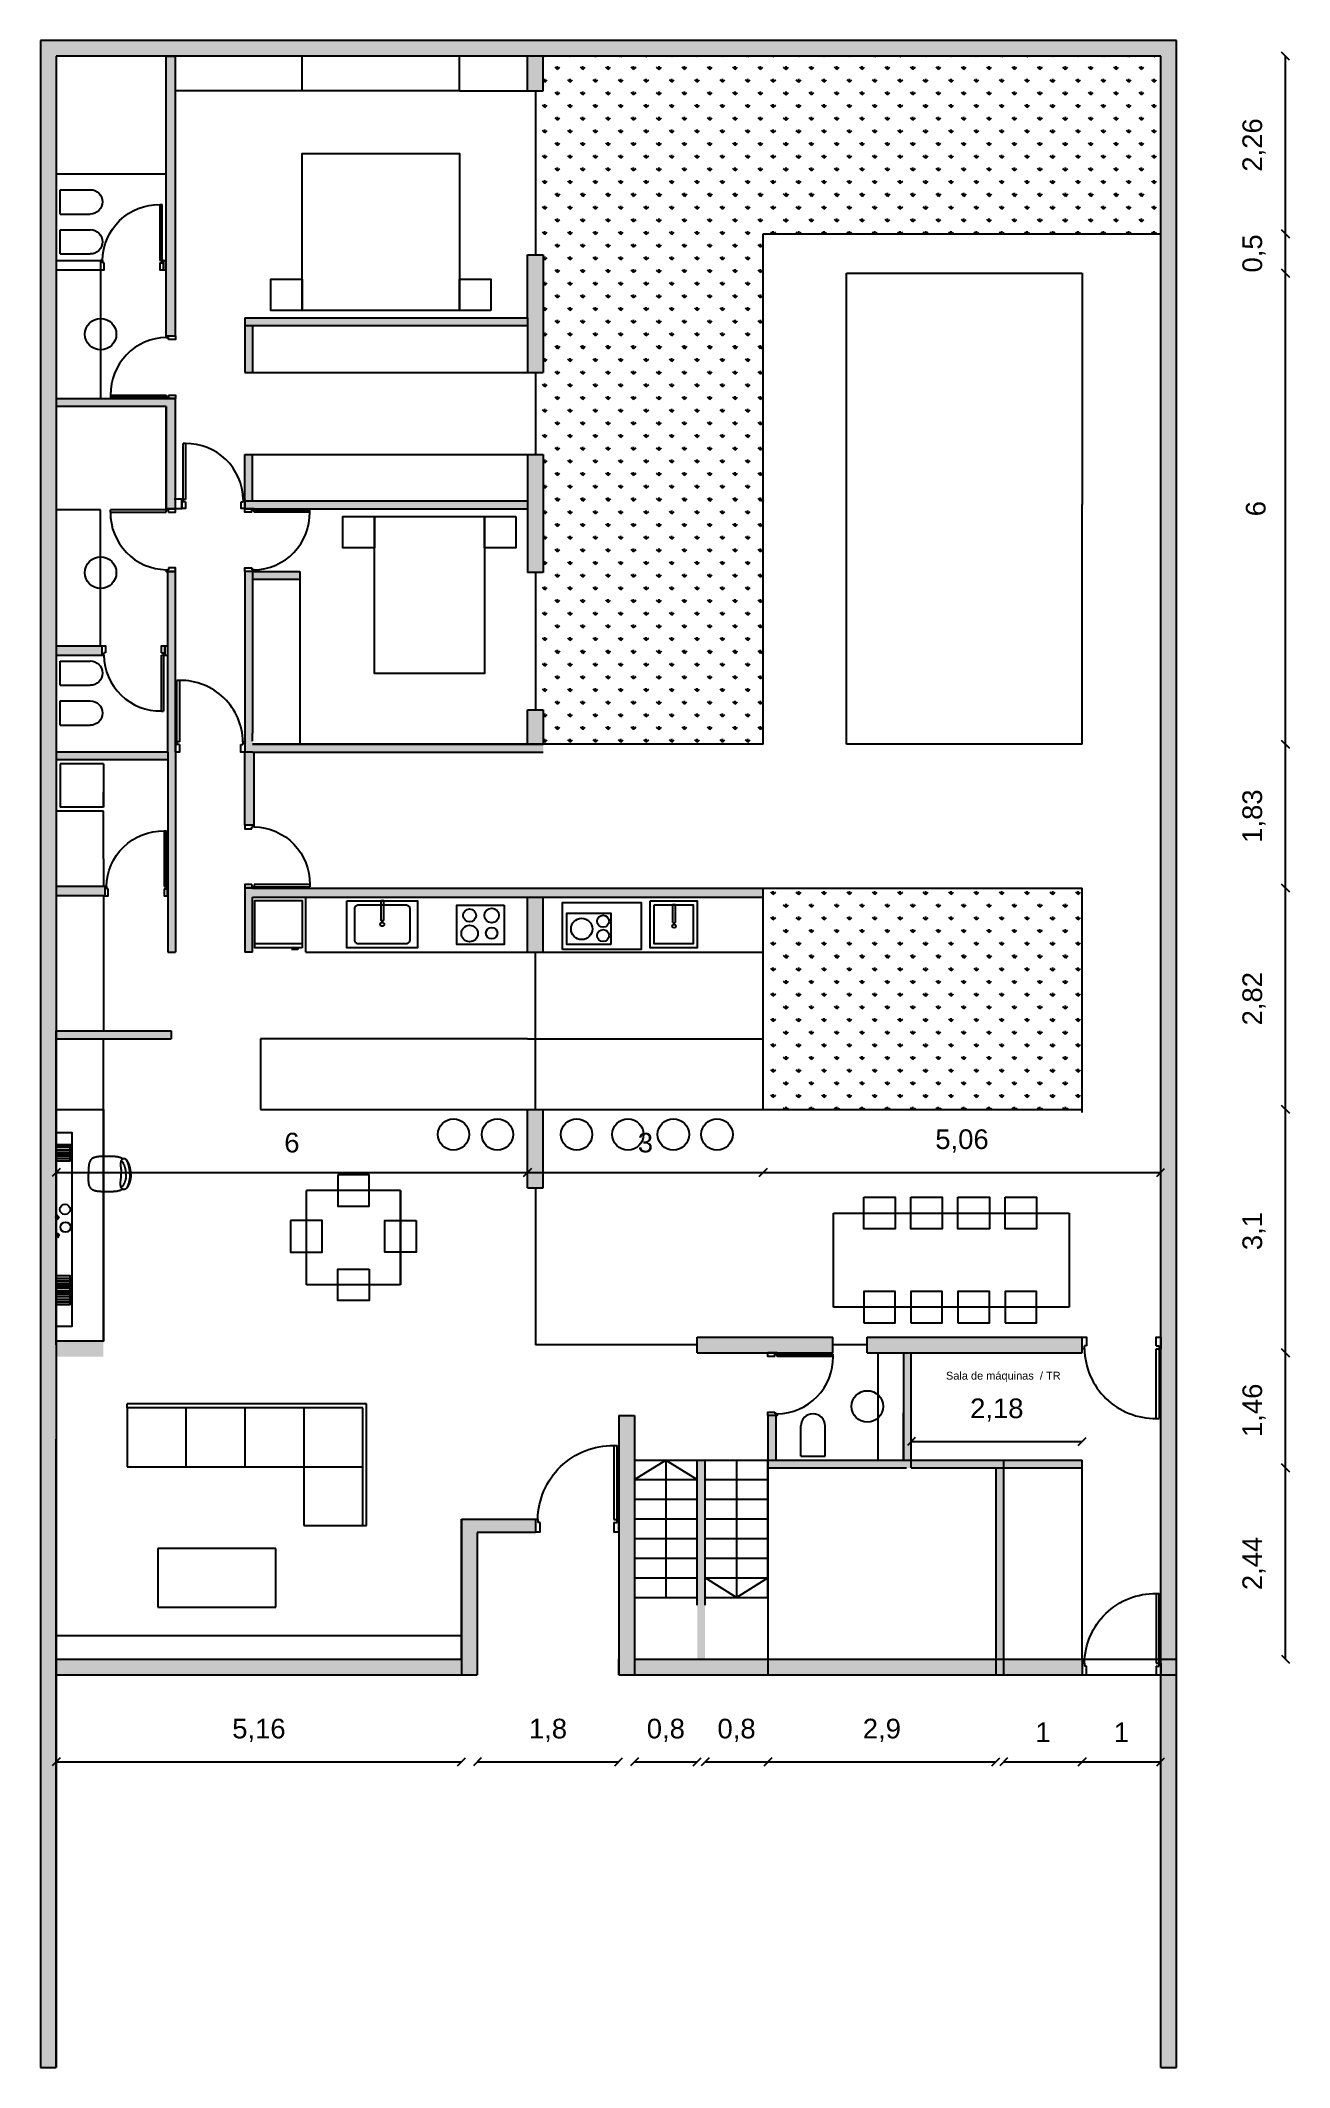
# Model space of a CAD drawing. Header units: millimetres. Extents: x 2837.7 to 2853.6, y 1067.1 to 1093.
import ezdxf

# ---------------------------------------------------------------- set-up
doc = ezdxf.new("R2010")
doc.units = ezdxf.units.MM
doc.styles.get("Standard").update_dxf_attribs({"font": 'arial.ttf'})
doc.dimstyles.new('ISO-25', dxfattribs={"dimtxt": 2.5, "dimasz": 2.5, "dimexe": 1.25, "dimexo": 0.625, "dimtad": 1, "dimtxsty": 'Standard', "dimcen": 2.5, "dimadec": 0, "dimazin": 0, "dimtfac": 1, "dimtmove": 0, "dimatfit": 3, "dimfxl": 1, "dimarcsym": 0})
pattern_1 = [(90, (1016.53353, -91.7799), (-0.16164461, 0.16164461), [0.0428625, -0.28042672]), (45, (1016.53353, -91.7799), (-0.16164461, 0.16164461), [0.0428625, -0.1857375]), (135, (1016.53353, -91.7799), (-0.16164461, -0.16164461), [0.0428625, -0.1857375])]

msp = doc.modelspace()

# ---------------------------------------------------------------- texts
at = {"color": 175, "true_color": 0x4554a5, "insert": (2849.195, 1076.007), "char_height": 0.1, "attachment_point": 1}
msp.add_mtext_dynamic_manual_height_columns('Sala de máquinas  / TR', width=2.46474, gutter_width=12.5, heights=[0], dxfattribs=at)

# ---------------------------------------------------------------- blocks, each defined once
blk = doc.blocks.new('BID_ bathroom_ wc03')
at = {"color": 252, "true_color": 0x939598}
for p, q in [((0, 0), (0, 0.383)), ((0.309, 0), (0.309, 0.383))]:
    blk.add_line(p, q, dxfattribs=at)
blk.add_lwpolyline([(0, 0), (0.309, 0)], dxfattribs=at)
blk.add_arc((0.155, 0.383), 0.155, 0, 180, dxfattribs=at)
blk = doc.blocks.new('puerta 2')
at = {"color": 251, "true_color": 0x636466}
for p, q in [((-263.956, 76.175), (-263.931, 76.175)), ((-263.931, 76.156), (-263.931, 76.175)), ((-264.556, 75.556), (-263.956, 75.556)), ((-264.556, 75.556), (-264.556, 75.531)), ((-263.956, 75.531), (-264.556, 75.531)), ((-263.956, 75.556), (-263.956, 75.531)), ((-263.931, 75.531), (-263.956, 75.531)), ((-263.956, 75.518), (-263.856, 75.518)), ((-263.931, 75.556), (-263.931, 75.531))]:
    blk.add_line(p, q, dxfattribs=at)
for points in [[(-263.956, 76.175), (-263.956, 76.194), (-263.856, 76.194), (-263.856, 76.156), (-263.931, 76.156)], [(-263.931, 75.556), (-263.856, 75.556), (-263.856, 75.518), (-263.956, 75.518), (-263.956, 75.531)]]:
    blk.add_lwpolyline(points, dxfattribs=at)
blk.add_arc((-263.947, 75.566), 0.609, 90.8694, 180.9211, dxfattribs=at)
blk = doc.blocks.new('BID-vegetation-bush-plan')
for p, q in [((-0.6, 0.14), (-0.6, 0.09)), ((-0.6, 0.09), (-0.59, 0.06)), ((-0.59, 0.06), (-0.58, 0.05)), ((-0.58, 0.05), (-0.56, 0.04)), ((-0.56, 0.04), (0, -0.06)), ((-0.5, 0.03), (-0.56, 0.03)), ((-0.02, 0.53), (0, 0.45)), ((0, 0.51), (0, -0.06)), ((0.56, 0.04), (0, -0.06)), ((0.5, 0.03), (0.56, 0.05)), ((0.5, 0.03), (0.56, 0.05)), ((0.56, 0.05), (0.59, 0.03)), ((0.59, 0.03), (0.67, 0.05)), ((-0.3, -0.37), (-0.31, -0.38)), ((0.1, -0.61), (0, -0.06)), ((0.09, -0.64), (0.03, -0.7)), ((0.09, -0.56), (0.09, -0.61)), ((0.09, -0.56), (0.09, -0.64))]:
    blk.add_line(p, q)
for centre, radius, start, end in [((-0.55, 0.09), 0.0649, 139.742, 258.74753), ((-0.46, 0.15), 0.141, 184.61802, 228.21064), ((-0.31, -0.22), 0.293, 124.07628, 153.37936), ((-0.45, -0.09), 0.13, 116.28997, 179.62433), ((-0.41, 0.12), 0.13, 160.37567, 223.71003), ((-0.24, 0.2), 0.293, 186.62064, 215.92372), ((-0.37, -0.1), 0.13, 116.28997, 179.62433), ((-0.24, -0.23), 0.293, 124.07628, 153.37936), ((-0.17, 0.19), 0.293, 186.62064, 215.92372), ((-0.33, 0.11), 0.13, 160.37567, 223.71003), ((-0.21, 0.15), 0.18, 164.60628, 234.75109), ((-0.08, 0.22), 0.302, 184.96343, 228.62881), ((-0.11, 0.13), 0.18, 164.60628, 234.75109), ((0.02, 0.2), 0.302, 184.96343, 228.62881), ((-0.25, -0.1), 0.266, 21.66646, 83.18779), ((-0.17, 0), 0.176, 3.42594, 103.63458), ((-0.02, 0.12), 0.176, 156.36542, 256.57406), ((-0.16, 0.19), 0.18, 25.24891, 95.39372), ((-0.26, 0.07), 0.302, 31.37119, 75.03657), ((-0.16, 0.08), 0.18, 25.24891, 95.39372), ((-0.26, -0.03), 0.302, 31.37119, 75.03657), ((0.08, 0.18), 0.266, 176.81221, 238.33354), ((-0.1, 0.38), 0.13, 36.28997, 99.62433), ((-0.21, 0.22), 0.293, 44.07628, 73.37936), ((-0.21, 0.15), 0.293, 44.07628, 73.37936), ((-0.1, 0.3), 0.13, 36.28997, 99.62433), ((0.11, 0.54), 0.13, 123.60573, 186.94008), ((0.29, 0.5), 0.293, 149.8507, 179.15377), ((0.21, 0.22), 0.293, 106.62064, 135.92372), ((0.1, 0.38), 0.13, 80.37567, 143.71003), ((0.1, 0.3), 0.13, 80.37567, 143.71003), ((0.21, 0.15), 0.293, 106.62064, 135.92372), ((0.16, 0.19), 0.18, 84.60628, 154.75109), ((0.26, 0.07), 0.302, 104.96343, 148.62881), ((0.26, -0.03), 0.302, 104.96343, 148.62881), ((0.16, 0.08), 0.18, 84.60628, 154.75109), ((0.17, 0), 0.176, 76.36542, 176.57406), ((0.25, -0.1), 0.266, 96.81221, 158.33354), ((0.02, 0.12), 0.176, 283.42594, 23.63458), ((-0.08, 0.18), 0.266, 301.66646, 3.18779), ((-0.02, 0.2), 0.302, 311.37119, 355.03657), ((0.11, 0.13), 0.18, 305.24891, 15.39372), ((0.08, 0.22), 0.302, 311.37119, 355.03657), ((0.21, 0.15), 0.18, 305.24891, 15.39372), ((0.17, 0.19), 0.293, 324.07628, 353.37936), ((0.24, -0.23), 0.293, 26.62064, 55.92372), ((0.33, 0.11), 0.13, 316.28997, 19.62433), ((0.37, -0.1), 0.13, 0.37567, 63.71003), ((0.24, 0.2), 0.293, 324.07628, 353.37936), ((0.6, 0.1), 0.13, 213.25627, 289.62433), ((0.41, 0.12), 0.13, 316.28997, 19.62433), ((0.68, 0.27), 0.293, 234.07628, 263.37936), ((0.61, 0.08), 0.0649, 219.63755, 338.64308), ((0.61, 0.18), 0.141, 250.17444, 293.76706), ((-0.27, -0.18), 0.18, 105.24891, 175.39372), ((-0.17, -0.29), 0.302, 111.3712, 155.03657), ((-0.17, -0.19), 0.18, 105.24891, 175.39372), ((-0.07, -0.31), 0.302, 111.3712, 155.03657), ((-0.25, -0.24), 0.0649, 139.742, 258.74753), ((-0.24, -0.39), 0.0643, 167.05774, 302.85325), ((0.26, -0.61), 0.609, 115.47721, 156.6585), ((-0.16, -0.19), 0.141, 184.61802, 228.21064), ((-0.21, -0.36), 0.0903, 185.18449, 268.65396), ((-0.2, -0.32), 0.0643, 167.05774, 302.85325), ((-0.08, -0.22), 0.176, 83.42594, 183.63458), ((0, -0.31), 0.266, 101.66646, 163.18779), ((-0.16, -0.13), 0.0981, 144.98654, 244.40339), ((-0.17, -0.28), 0.0903, 185.18449, 268.65396), ((0.03, -0.04), 0.282, 187.57587, 215.89417), ((-0.13, -0.26), 0.0864, 138.87442, 278.97626), ((-0.05, -0.22), 0.141, 173.75364, 244.09705), ((-0.11, -0.08), 0.0635, 114.22575, 255.12788), ((-0.25, -0.06), 0.266, 286.81221, 348.33354), ((-0.16, -0.14), 0.176, 266.36542, 6.57406), ((-0.06, -0.06), 0.088, 150.43977, 228.66943), ((0.01, -0.18), 0.146, 161.44767, 239.36723), ((0.36, -0.09), 0.477, 185.40074, 208.13904), ((-0.25, -0.13), 0.302, 294.96343, 338.6288), ((-0.14, -0.22), 0.18, 274.60628, 344.75109), ((-0.23, -0.23), 0.302, 294.96343, 338.6288), ((-0.12, -0.33), 0.18, 274.60628, 344.75109), ((-0.17, -0.3), 0.293, 296.62064, 325.92372), ((-0.04, -0.43), 0.13, 270.37567, 333.71003), ((-0.16, -0.37), 0.293, 296.62064, 325.92372), ((-0.03, -0.5), 0.13, 270.37567, 333.71003), ((0.24, 0.03), 0.266, 211.66646, 273.18779), ((0.18, -0.08), 0.176, 193.42594, 293.63458), ((0.04, -0.63), 0.0649, 258.05293, 17.05845), ((0.26, -0.04), 0.302, 221.37119, 265.03657), ((-0.05, -0.58), 0.141, 302.92894, 346.52156), ((0.18, -0.17), 0.18, 215.24891, 285.39372), ((0.28, -0.14), 0.302, 221.37119, 265.03657), ((0.08, -0.22), 0.176, 356.36542, 96.57406), ((0, -0.31), 0.266, 16.81221, 78.33354), ((0.2, -0.27), 0.18, 215.24891, 285.39372), ((0.24, -0.22), 0.293, 234.07628, 263.37936), ((0.17, -0.39), 0.13, 226.28997, 289.62433), ((0.26, -0.3), 0.293, 234.07628, 263.37936), ((0.18, -0.47), 0.13, 226.28997, 289.62433), ((0.07, -0.31), 0.302, 24.96343, 68.6288), ((0.17, -0.19), 0.18, 4.60628, 74.75109), ((0.17, -0.29), 0.302, 24.96343, 68.6288), ((0.27, -0.18), 0.18, 4.60628, 74.75109)]:
    blk.add_arc(centre, radius, start, end)
blk = doc.blocks.new('BID-office-table-shelf-famliar-x4')
at = {"color": 252, "true_color": 0x939598}
for points in [[(0.751, 1.07), (3.701, 1.07), (3.701, 0.47), (0.751, 0.47)], [(0.939, 1.07), (0.939, 0.87), (3.401, 0.87), (3.401, 1.07)], [(1.246, 1.07), (1.246, 0.896), (1.21, 0.896), (1.21, 1.07)], [(1.281, 1.07), (1.281, 0.896), (1.246, 0.896), (1.246, 1.07)], [(1.317, 1.07), (1.317, 0.896), (1.281, 0.896), (1.281, 1.07)], [(1.353, 1.07), (1.353, 0.896), (1.317, 0.896), (1.317, 1.07)], [(1.388, 1.07), (1.388, 0.874), (1.371, 0.874), (1.371, 1.07)], [(1.424, 1.07), (1.424, 0.896), (1.388, 0.896), (1.388, 1.07)], [(1.46, 1.07), (1.46, 0.874), (1.442, 0.874), (1.442, 1.07)], [(1.478, 1.07), (1.478, 0.874), (1.46, 0.874), (1.46, 1.07)], [(1.513, 1.07), (1.513, 0.896), (1.478, 0.896), (1.478, 1.07)], [(1.549, 1.07), (1.549, 0.896), (1.513, 0.896), (1.513, 1.07)], [(1.585, 1.07), (1.585, 0.896), (1.549, 0.896), (1.549, 1.07)], [(3.075, 1.07), (3.075, 0.896), (3.04, 0.896), (3.04, 1.07)], [(3.111, 1.07), (3.111, 0.896), (3.075, 0.896), (3.075, 1.07)], [(3.129, 1.07), (3.129, 0.874), (3.111, 0.874), (3.111, 1.07)], [(3.147, 1.07), (3.147, 0.874), (3.129, 0.874), (3.129, 1.07)], [(3.182, 1.07), (3.182, 0.896), (3.146, 0.896), (3.146, 1.07)], [(3.218, 1.07), (3.218, 0.896), (3.182, 0.896), (3.182, 1.07)], [(3.235, 1.07), (3.235, 0.874), (3.218, 0.874), (3.218, 1.07)], [(3.253, 1.07), (3.253, 0.874), (3.235, 0.874), (3.235, 1.07)]]:
    blk.add_lwpolyline(points, close=True, dxfattribs=at)
for points in [[(2.684, 0.221), (2.679, 0.23), (2.675, 0.239), (2.671, 0.247), (2.668, 0.254), (2.666, 0.262), (2.663, 0.269), (2.662, 0.277), (2.66, 0.284), (2.659, 0.291), (2.657, 0.299), (2.656, 0.307), (2.655, 0.316), (2.654, 0.326), (2.654, 0.336), (2.653, 0.348), (2.653, 0.361), (2.652, 0.375), (2.652, 0.391), (2.652, 0.407), (2.652, 0.424), (2.652, 0.44), (2.652, 0.456), (2.652, 0.471), (2.653, 0.485), (2.653, 0.497), (2.654, 0.508), (2.654, 0.518), (2.655, 0.526), (2.656, 0.534), (2.656, 0.54), (2.657, 0.546), (2.658, 0.551), (2.659, 0.556), (2.66, 0.561), (2.66, 0.565), (2.661, 0.569), (2.662, 0.573), (2.663, 0.577), (2.664, 0.58), (2.665, 0.584), (2.666, 0.587), (2.668, 0.591), (2.669, 0.594), (2.671, 0.598), (2.672, 0.601), (2.674, 0.605), (2.676, 0.608), (2.678, 0.611), (2.68, 0.614), (2.682, 0.617), (2.685, 0.62), (2.687, 0.623), (2.69, 0.626), (2.693, 0.629), (2.696, 0.632), (2.7, 0.634), (2.703, 0.636), (2.707, 0.639), (2.711, 0.641), (2.715, 0.643), (2.719, 0.645), (2.724, 0.646), (2.729, 0.648), (2.734, 0.65), (2.739, 0.651), (2.744, 0.652), (2.75, 0.654), (2.755, 0.655), (2.761, 0.656), (2.767, 0.657), (2.773, 0.657), (2.779, 0.658), (2.785, 0.659), (2.792, 0.66), (2.8, 0.66), (2.809, 0.661), (2.821, 0.661), (2.836, 0.662), (2.854, 0.662), (2.877, 0.662)], [(3.07, 0.221), (3.075, 0.23), (3.079, 0.239), (3.082, 0.247), (3.085, 0.254), (3.088, 0.262), (3.09, 0.269), (3.092, 0.277), (3.093, 0.284), (3.095, 0.291), (3.096, 0.299), (3.097, 0.307), (3.098, 0.316), (3.099, 0.326), (3.1, 0.336), (3.1, 0.348), (3.101, 0.361), (3.101, 0.375), (3.102, 0.391), (3.102, 0.407), (3.102, 0.424), (3.102, 0.44), (3.101, 0.456), (3.101, 0.471), (3.101, 0.485), (3.1, 0.497), (3.1, 0.508), (3.099, 0.518), (3.099, 0.526), (3.098, 0.534), (3.097, 0.54), (3.096, 0.546), (3.096, 0.551), (3.095, 0.556), (3.094, 0.561), (3.093, 0.565), (3.092, 0.569), (3.091, 0.573), (3.09, 0.577), (3.089, 0.58), (3.088, 0.584), (3.087, 0.587), (3.086, 0.591), (3.084, 0.594), (3.083, 0.598), (3.081, 0.601), (3.08, 0.605), (3.078, 0.608), (3.076, 0.611), (3.074, 0.614), (3.071, 0.617), (3.069, 0.62), (3.066, 0.623), (3.063, 0.626), (3.06, 0.629), (3.057, 0.632), (3.054, 0.634), (3.05, 0.636), (3.047, 0.639), (3.043, 0.641), (3.039, 0.643), (3.034, 0.645), (3.03, 0.646), (3.025, 0.648), (3.02, 0.65), (3.015, 0.651), (3.009, 0.652), (3.004, 0.654), (2.998, 0.655), (2.992, 0.656), (2.986, 0.657), (2.98, 0.657), (2.974, 0.658), (2.968, 0.659), (2.961, 0.66), (2.954, 0.66), (2.944, 0.661), (2.932, 0.661), (2.917, 0.662), (2.899, 0.662), (2.877, 0.662)], [(2.877, 0.123), (2.859, 0.123), (2.843, 0.123), (2.829, 0.124), (2.816, 0.126), (2.805, 0.128), (2.794, 0.13), (2.785, 0.132), (2.777, 0.135), (2.77, 0.137), (2.763, 0.139), (2.756, 0.141), (2.75, 0.144), (2.745, 0.146), (2.74, 0.148), (2.735, 0.15), (2.731, 0.152), (2.726, 0.154), (2.723, 0.156), (2.719, 0.158), (2.715, 0.16), (2.712, 0.162), (2.709, 0.164), (2.706, 0.166), (2.703, 0.168), (2.701, 0.17), (2.698, 0.173), (2.696, 0.175), (2.694, 0.178), (2.692, 0.181), (2.69, 0.183), (2.688, 0.186), (2.686, 0.189), (2.685, 0.191), (2.684, 0.194), (2.683, 0.196), (2.682, 0.199), (2.682, 0.201), (2.681, 0.204), (2.681, 0.206), (2.681, 0.208), (2.681, 0.211), (2.681, 0.213), (2.682, 0.215), (2.682, 0.217), (2.683, 0.219), (2.684, 0.221), (2.685, 0.224), (2.685, 0.226), (2.687, 0.227), (2.688, 0.229), (2.689, 0.231), (2.69, 0.233), (2.692, 0.235), (2.693, 0.236), (2.695, 0.238), (2.696, 0.239), (2.698, 0.241), (2.7, 0.242), (2.702, 0.243), (2.704, 0.244), (2.706, 0.245), (2.708, 0.246), (2.711, 0.247), (2.713, 0.247), (2.716, 0.248), (2.718, 0.249), (2.721, 0.249), (2.724, 0.25), (2.727, 0.25), (2.73, 0.251), (2.734, 0.251), (2.737, 0.252), (2.741, 0.252), (2.744, 0.252), (2.748, 0.252), (2.752, 0.253), (2.755, 0.253), (2.759, 0.253), (2.763, 0.252), (2.767, 0.252), (2.771, 0.252), (2.775, 0.252), (2.779, 0.251), (2.784, 0.251), (2.788, 0.25), (2.793, 0.25), (2.798, 0.249), (2.804, 0.248), (2.81, 0.248), (2.816, 0.247), (2.823, 0.246), (2.832, 0.246), (2.841, 0.245), (2.852, 0.245), (2.864, 0.244), (2.878, 0.244)], [(2.876, 0.133), (2.864, 0.133), (2.853, 0.134), (2.842, 0.135), (2.832, 0.135), (2.823, 0.137), (2.815, 0.138), (2.807, 0.139), (2.8, 0.141), (2.793, 0.142), (2.786, 0.143), (2.779, 0.145), (2.773, 0.146), (2.767, 0.148), (2.761, 0.15), (2.755, 0.152), (2.749, 0.154), (2.742, 0.156), (2.736, 0.159), (2.729, 0.161), (2.722, 0.165), (2.714, 0.168), (2.706, 0.173), (2.698, 0.178), (2.689, 0.184)], [(2.877, 0.184), (2.86, 0.184), (2.846, 0.184), (2.834, 0.185), (2.823, 0.186), (2.813, 0.188), (2.805, 0.19), (2.798, 0.192), (2.791, 0.194), (2.785, 0.196), (2.779, 0.198), (2.774, 0.2), (2.769, 0.202), (2.765, 0.204), (2.76, 0.206), (2.756, 0.208), (2.753, 0.21), (2.749, 0.212), (2.746, 0.213), (2.742, 0.215), (2.739, 0.216), (2.737, 0.218), (2.734, 0.219), (2.732, 0.22), (2.73, 0.221), (2.728, 0.223), (2.726, 0.224), (2.724, 0.225), (2.723, 0.226), (2.722, 0.227), (2.721, 0.229), (2.72, 0.23), (2.719, 0.232), (2.718, 0.233), (2.718, 0.235), (2.718, 0.237), (2.718, 0.239), (2.718, 0.242), (2.719, 0.244), (2.721, 0.247), (2.723, 0.25)], [(2.876, 0.133), (2.888, 0.133), (2.9, 0.134), (2.911, 0.135), (2.921, 0.135), (2.93, 0.137), (2.939, 0.138), (2.947, 0.139), (2.954, 0.141), (2.961, 0.142), (2.968, 0.143), (2.974, 0.145), (2.98, 0.146), (2.986, 0.148), (2.992, 0.15), (2.999, 0.152), (3.005, 0.154), (3.011, 0.156), (3.018, 0.159), (3.025, 0.161), (3.032, 0.165), (3.039, 0.168), (3.047, 0.173), (3.055, 0.178), (3.064, 0.184)], [(2.877, 0.123), (2.895, 0.123), (2.911, 0.123), (2.925, 0.124), (2.938, 0.126), (2.949, 0.128), (2.959, 0.13), (2.968, 0.132), (2.976, 0.135), (2.984, 0.137), (2.991, 0.139), (2.997, 0.141), (3.003, 0.144), (3.009, 0.146), (3.014, 0.148), (3.019, 0.15), (3.023, 0.152), (3.027, 0.154), (3.031, 0.156), (3.035, 0.158), (3.038, 0.16), (3.041, 0.162), (3.044, 0.164), (3.047, 0.166), (3.05, 0.168), (3.053, 0.17), (3.055, 0.173), (3.058, 0.175), (3.06, 0.178), (3.062, 0.181), (3.064, 0.183), (3.066, 0.186), (3.067, 0.189), (3.068, 0.191), (3.07, 0.194), (3.07, 0.196), (3.071, 0.199), (3.072, 0.201), (3.072, 0.204), (3.072, 0.206), (3.072, 0.208), (3.072, 0.211), (3.072, 0.213), (3.072, 0.215), (3.071, 0.217), (3.071, 0.219), (3.07, 0.221), (3.069, 0.224), (3.068, 0.226), (3.067, 0.227), (3.066, 0.229), (3.065, 0.231), (3.063, 0.233), (3.062, 0.235), (3.06, 0.236), (3.059, 0.238), (3.057, 0.239), (3.055, 0.241), (3.054, 0.242), (3.052, 0.243), (3.05, 0.244), (3.047, 0.245), (3.045, 0.246), (3.043, 0.247), (3.04, 0.247), (3.038, 0.248), (3.035, 0.249), (3.032, 0.249), (3.029, 0.25), (3.026, 0.25), (3.023, 0.251), (3.02, 0.251), (3.016, 0.252), (3.013, 0.252), (3.009, 0.252), (3.006, 0.252), (3.002, 0.253), (2.998, 0.253), (2.994, 0.253), (2.99, 0.252), (2.986, 0.252), (2.982, 0.252), (2.978, 0.252), (2.974, 0.251), (2.97, 0.251), (2.965, 0.25), (2.96, 0.25), (2.955, 0.249), (2.95, 0.248), (2.944, 0.248), (2.938, 0.247), (2.93, 0.246), (2.922, 0.246), (2.913, 0.245), (2.903, 0.245), (2.892, 0.244), (2.878, 0.244)], [(2.877, 0.184), (2.893, 0.184), (2.908, 0.184), (2.92, 0.185), (2.931, 0.186), (2.94, 0.188), (2.949, 0.19), (2.956, 0.192), (2.963, 0.194), (2.969, 0.196), (2.974, 0.198), (2.98, 0.2), (2.984, 0.202), (2.989, 0.204), (2.993, 0.206), (2.997, 0.208), (3.001, 0.21), (3.005, 0.212), (3.008, 0.213), (3.011, 0.215), (3.014, 0.216), (3.017, 0.218), (3.019, 0.219), (3.022, 0.22), (3.024, 0.221), (3.026, 0.223), (3.028, 0.224), (3.029, 0.225), (3.03, 0.226), (3.032, 0.227), (3.033, 0.229), (3.034, 0.23), (3.034, 0.232), (3.035, 0.233), (3.036, 0.235), (3.036, 0.237), (3.036, 0.239), (3.035, 0.242), (3.034, 0.244), (3.033, 0.247), (3.03, 0.25)]]:
    blk.add_lwpolyline(points, dxfattribs=at)
for centre in [(2.201, 0.953), (2.428, 0.959)]:
    blk.add_circle(centre, 0.0653, dxfattribs=at)
at = {"color": 252, "true_color": 0x939598, "xscale": 0.0364105991094864, "yscale": 0.0364105991094864, "zscale": 0.0364105991094864, "rotation": 270}
for p in [(2.099, 1.051), (2.326, 1.057)]:
    blk.add_blockref('BID-vegetation-bush-plan', p, dxfattribs=at)
blk = doc.blocks.new('MESA DE 4')
at = {"color": 252, "true_color": 0x939598}
for p, q in [((1894.561, 1168.817), (1894.561, 1170.017)), ((1895.761, 1170.017), (1894.561, 1170.017)), ((1895.761, 1170.017), (1895.761, 1168.817)), ((1895.761, 1168.817), (1895.761, 1170.017)), ((1895.761, 1169.334), (1895.761, 1169.234)), ((1895.761, 1168.817), (1894.561, 1168.817))]:
    blk.add_line(p, q, dxfattribs=at)
for points in [[(1894.961, 1170.217), (1894.961, 1169.817), (1895.361, 1169.817), (1895.361, 1170.217)], [(1894.361, 1169.634), (1894.361, 1169.234), (1894.761, 1169.234), (1894.761, 1169.634)], [(1895.961, 1169.634), (1895.961, 1169.234), (1895.561, 1169.234), (1895.561, 1169.634)], [(1895.361, 1169.017), (1895.361, 1168.617), (1894.961, 1168.617), (1894.961, 1169.017)]]:
    blk.add_lwpolyline(points, close=True, dxfattribs=at)
blk = doc.blocks.new('sillon 3 cuerpos')
at = {"color": 252, "true_color": 0x939598}
for p, q in [((2199.015, 1125.051), (2195.965, 1125.051)), ((2195.965, 1125.001), (2195.965, 1125.051)), ((2198.965, 1125.001), (2195.965, 1125.001)), ((2195.965, 1125.001), (2195.965, 1124.251)), ((2196.715, 1125.001), (2196.715, 1124.251)), ((2197.465, 1125.001), (2197.465, 1124.251)), ((2198.215, 1125.001), (2198.215, 1124.251)), ((2198.965, 1124.251), (2198.965, 1125.001)), ((2199.015, 1124.251), (2199.015, 1125.051)), ((2195.965, 1124.251), (2198.965, 1124.251)), ((2198.215, 1124.251), (2198.215, 1123.501)), ((2198.965, 1123.501), (2198.965, 1124.251)), ((2199.015, 1123.501), (2199.015, 1124.251)), ((2198.215, 1123.501), (2199.015, 1123.501))]:
    blk.add_line(p, q, dxfattribs=at)
blk = doc.blocks.new('MESA RATONA')
at = {"color": 252, "true_color": 0x939598}
for p, q in [((2000.038, 1165.444), (1998.538, 1165.444)), ((1998.538, 1165.444), (1998.538, 1164.694)), ((2000.038, 1164.694), (2000.038, 1165.444)), ((1998.538, 1164.694), (2000.038, 1164.694))]:
    blk.add_line(p, q, dxfattribs=at)
blk = doc.blocks.new('mesa de 10')
at = {"color": 252, "true_color": 0x939598}
for p, q in [((2184.941, 1069.131), (2187.941, 1069.131)), ((2184.941, 1067.931), (2184.941, 1069.131)), ((2185.624, 1069.131), (2185.824, 1069.131)), ((2187.424, 1069.131), (2187.524, 1069.131)), ((2187.941, 1069.131), (2187.941, 1067.931)), ((2187.941, 1067.931), (2184.941, 1067.931))]:
    blk.add_line(p, q, dxfattribs=at)
for points in [[(2185.324, 1069.331), (2185.724, 1069.331), (2185.724, 1068.931), (2185.324, 1068.931)], [(2185.924, 1069.331), (2186.324, 1069.331), (2186.324, 1068.931), (2185.924, 1068.931)], [(2186.524, 1069.331), (2186.924, 1069.331), (2186.924, 1068.931), (2186.524, 1068.931)], [(2187.124, 1069.331), (2187.524, 1069.331), (2187.524, 1068.931), (2187.124, 1068.931)], [(2185.324, 1067.731), (2185.724, 1067.731), (2185.724, 1068.131), (2185.324, 1068.131)], [(2185.924, 1067.731), (2186.324, 1067.731), (2186.324, 1068.131), (2185.924, 1068.131)], [(2186.524, 1067.731), (2186.924, 1067.731), (2186.924, 1068.131), (2186.524, 1068.131)], [(2187.124, 1067.731), (2187.524, 1067.731), (2187.524, 1068.131), (2187.124, 1068.131)]]:
    blk.add_lwpolyline(points, close=True, dxfattribs=at)
blk = doc.blocks.new('_Oblique')
at = {"color": 0, "linetype": 'ByBlock', "lineweight": -2}
blk.add_line((-0.5, -0.5), (0.5, 0.5), dxfattribs=at)
blk = doc.blocks.new('*D35')
at = {"color": 0, "lineweight": -2, "transparency": 16777216}
blk.add_line((2837.869, 1071.04), (2843.029, 1071.04), dxfattribs=at)
at = {"layer": 'Defpoints', "color": 0, "transparency": 16777216}
for p in [(2837.869, 1072.148), (2843.029, 1072.348), (2843.029, 1071.04)]:
    blk.add_point(p, dxfattribs=at)
at = {"color": 0, "lineweight": -2, "transparency": 16777216, "xscale": 0.1, "yscale": 0.1, "zscale": 0.1, "rotation": 180}
blk.add_blockref('_Oblique', (2837.869, 1071.04), dxfattribs=at)
at = {"color": 0, "lineweight": -2, "transparency": 16777216, "xscale": 0.1, "yscale": 0.1, "zscale": 0.1}
blk.add_blockref('_Oblique', (2843.029, 1071.04), dxfattribs=at)
at = {"color": 0, "transparency": 16777216, "insert": (2840.449, 1071.44), "char_height": 0.25, "attachment_point": 5}
blk.add_mtext('5,16', dxfattribs=at)
blk = doc.blocks.new('*D36')
at = {"color": 0, "lineweight": -2, "transparency": 16777216}
blk.add_line((2843.229, 1071.04), (2845.029, 1071.04), dxfattribs=at)
at = {"layer": 'Defpoints', "color": 0, "transparency": 16777216}
for p in [(2843.229, 1072.148), (2845.029, 1072.148), (2845.029, 1071.04)]:
    blk.add_point(p, dxfattribs=at)
at = {"color": 0, "lineweight": -2, "transparency": 16777216, "xscale": 0.1, "yscale": 0.1, "zscale": 0.1, "rotation": 180}
blk.add_blockref('_Oblique', (2843.229, 1071.04), dxfattribs=at)
at = {"color": 0, "lineweight": -2, "transparency": 16777216, "xscale": 0.1, "yscale": 0.1, "zscale": 0.1}
blk.add_blockref('_Oblique', (2845.029, 1071.04), dxfattribs=at)
at = {"color": 0, "transparency": 16777216, "insert": (2844.129, 1071.44), "char_height": 0.25, "attachment_point": 5}
blk.add_mtext('1,8', dxfattribs=at)
blk = doc.blocks.new('*D37')
at = {"color": 0, "lineweight": -2, "transparency": 16777216}
blk.add_line((2845.229, 1071.04), (2846.029, 1071.04), dxfattribs=at)
at = {"layer": 'Defpoints', "color": 0, "transparency": 16777216}
for p in [(2846.029, 1073.033), (2845.229, 1072.148), (2846.029, 1071.04)]:
    blk.add_point(p, dxfattribs=at)
at = {"color": 0, "lineweight": -2, "transparency": 16777216, "xscale": 0.1, "yscale": 0.1, "zscale": 0.1, "rotation": 180}
blk.add_blockref('_Oblique', (2845.229, 1071.04), dxfattribs=at)
at = {"color": 0, "lineweight": -2, "transparency": 16777216, "xscale": 0.1, "yscale": 0.1, "zscale": 0.1}
blk.add_blockref('_Oblique', (2846.029, 1071.04), dxfattribs=at)
at = {"color": 0, "transparency": 16777216, "insert": (2845.629, 1071.44), "char_height": 0.25, "attachment_point": 5}
blk.add_mtext('0,8', dxfattribs=at)
blk = doc.blocks.new('*D38')
at = {"color": 0, "lineweight": -2, "transparency": 16777216}
blk.add_line((2846.129, 1071.04), (2846.929, 1071.04), dxfattribs=at)
at = {"layer": 'Defpoints', "color": 0, "transparency": 16777216}
for p in [(2846.129, 1073.033), (2846.929, 1073.133), (2846.929, 1071.04)]:
    blk.add_point(p, dxfattribs=at)
at = {"color": 0, "lineweight": -2, "transparency": 16777216, "xscale": 0.1, "yscale": 0.1, "zscale": 0.1, "rotation": 180}
blk.add_blockref('_Oblique', (2846.129, 1071.04), dxfattribs=at)
at = {"color": 0, "lineweight": -2, "transparency": 16777216, "xscale": 0.1, "yscale": 0.1, "zscale": 0.1}
blk.add_blockref('_Oblique', (2846.929, 1071.04), dxfattribs=at)
at = {"color": 0, "transparency": 16777216, "insert": (2846.529, 1071.44), "char_height": 0.25, "attachment_point": 5}
blk.add_mtext('0,8', dxfattribs=at)
blk = doc.blocks.new('*D39')
at = {"color": 0, "lineweight": -2, "transparency": 16777216}
blk.add_line((2846.929, 1071.04), (2849.829, 1071.04), dxfattribs=at)
at = {"layer": 'Defpoints', "color": 0, "transparency": 16777216}
for p in [(2846.929, 1073.133), (2849.829, 1072.348), (2849.829, 1071.04)]:
    blk.add_point(p, dxfattribs=at)
at = {"color": 0, "lineweight": -2, "transparency": 16777216, "xscale": 0.1, "yscale": 0.1, "zscale": 0.1, "rotation": 180}
blk.add_blockref('_Oblique', (2846.929, 1071.04), dxfattribs=at)
at = {"color": 0, "lineweight": -2, "transparency": 16777216, "xscale": 0.1, "yscale": 0.1, "zscale": 0.1}
blk.add_blockref('_Oblique', (2849.829, 1071.04), dxfattribs=at)
at = {"color": 0, "transparency": 16777216, "insert": (2848.379, 1071.44), "char_height": 0.25, "attachment_point": 5}
blk.add_mtext('2,9', dxfattribs=at)
blk = doc.blocks.new('*D40')
at = {"color": 0, "lineweight": -2, "transparency": 16777216}
blk.add_line((2849.929, 1071.04), (2850.929, 1071.04), dxfattribs=at)
at = {"layer": 'Defpoints', "color": 0, "transparency": 16777216}
for p in [(2849.929, 1072.348), (2850.929, 1072.348), (2850.929, 1071.04)]:
    blk.add_point(p, dxfattribs=at)
at = {"color": 0, "lineweight": -2, "transparency": 16777216, "xscale": 0.1, "yscale": 0.1, "zscale": 0.1, "rotation": 180}
blk.add_blockref('_Oblique', (2849.929, 1071.04), dxfattribs=at)
at = {"color": 0, "lineweight": -2, "transparency": 16777216, "xscale": 0.1, "yscale": 0.1, "zscale": 0.1}
blk.add_blockref('_Oblique', (2850.929, 1071.04), dxfattribs=at)
at = {"color": 0, "transparency": 16777216, "insert": (2850.429, 1071.416), "char_height": 0.25, "attachment_point": 5}
blk.add_mtext('1', dxfattribs=at)
blk = doc.blocks.new('*D41')
at = {"color": 0, "lineweight": -2, "transparency": 16777216}
blk.add_line((2850.929, 1071.04), (2851.929, 1071.04), dxfattribs=at)
at = {"layer": 'Defpoints', "color": 0, "transparency": 16777216}
for p in [(2850.929, 1072.348), (2851.929, 1071.04), (2851.929, 1067.148)]:
    blk.add_point(p, dxfattribs=at)
at = {"color": 0, "lineweight": -2, "transparency": 16777216, "xscale": 0.1, "yscale": 0.1, "zscale": 0.1, "rotation": 180}
blk.add_blockref('_Oblique', (2850.929, 1071.04), dxfattribs=at)
at = {"color": 0, "lineweight": -2, "transparency": 16777216, "xscale": 0.1, "yscale": 0.1, "zscale": 0.1}
blk.add_blockref('_Oblique', (2851.929, 1071.04), dxfattribs=at)
at = {"color": 0, "transparency": 16777216, "insert": (2851.429, 1071.416), "char_height": 0.25, "attachment_point": 5}
blk.add_mtext('1', dxfattribs=at)
blk = doc.blocks.new('*D42')
at = {"color": 0, "lineweight": -2, "transparency": 16777216}
blk.add_line((2853.517, 1072.348), (2853.517, 1074.783), dxfattribs=at)
at = {"layer": 'Defpoints', "color": 0, "transparency": 16777216}
for p in [(2849.829, 1074.783), (2853.517, 1074.783), (2850.929, 1072.348)]:
    blk.add_point(p, dxfattribs=at)
at = {"color": 0, "lineweight": -2, "transparency": 16777216, "xscale": 0.1, "yscale": 0.1, "zscale": 0.1}
for p, rotation in [((2853.517, 1074.783), 90), ((2853.517, 1072.348), 270)]:
    blk.add_blockref('_Oblique', p, dxfattribs=dict(at, rotation=rotation))
at = {"color": 0, "transparency": 16777216, "insert": (2853.117, 1073.566), "char_height": 0.25, "attachment_point": 5, "rotation": 90}
blk.add_mtext('2,44', dxfattribs=at)
blk = doc.blocks.new('*D43')
at = {"color": 0, "lineweight": -2, "transparency": 16777216}
blk.add_line((2853.517, 1074.783), (2853.517, 1076.248), dxfattribs=at)
at = {"layer": 'Defpoints', "color": 0, "transparency": 16777216}
for p in [(2850.929, 1076.248), (2853.517, 1076.248), (2849.829, 1074.783)]:
    blk.add_point(p, dxfattribs=at)
at = {"color": 0, "lineweight": -2, "transparency": 16777216, "xscale": 0.1, "yscale": 0.1, "zscale": 0.1}
for p, rotation in [((2853.517, 1076.248), 90), ((2853.517, 1074.783), 270)]:
    blk.add_blockref('_Oblique', p, dxfattribs=dict(at, rotation=rotation))
at = {"color": 0, "transparency": 16777216, "insert": (2853.117, 1075.516), "char_height": 0.25, "attachment_point": 5, "rotation": 90}
blk.add_mtext('1,46', dxfattribs=at)
blk = doc.blocks.new('*D44')
at = {"color": 0, "lineweight": -2, "transparency": 16777216}
blk.add_line((2853.517, 1076.248), (2853.517, 1079.348), dxfattribs=at)
at = {"layer": 'Defpoints', "color": 0, "transparency": 16777216}
for p in [(2850.929, 1079.348), (2853.517, 1079.348), (2850.929, 1076.248)]:
    blk.add_point(p, dxfattribs=at)
at = {"color": 0, "lineweight": -2, "transparency": 16777216, "xscale": 0.1, "yscale": 0.1, "zscale": 0.1}
for p, rotation in [((2853.517, 1079.348), 90), ((2853.517, 1076.248), 270)]:
    blk.add_blockref('_Oblique', p, dxfattribs=dict(at, rotation=rotation))
at = {"color": 0, "transparency": 16777216, "insert": (2853.117, 1077.798), "char_height": 0.25, "attachment_point": 5, "rotation": 90}
blk.add_mtext('3,1', dxfattribs=at)
blk = doc.blocks.new('*D45')
at = {"color": 0, "lineweight": -2, "transparency": 16777216}
blk.add_line((2853.517, 1079.348), (2853.517, 1082.166), dxfattribs=at)
at = {"layer": 'Defpoints', "color": 0, "transparency": 16777216}
for p in [(2850.929, 1082.166), (2853.517, 1082.166), (2850.929, 1079.348)]:
    blk.add_point(p, dxfattribs=at)
at = {"color": 0, "lineweight": -2, "transparency": 16777216, "xscale": 0.1, "yscale": 0.1, "zscale": 0.1}
for p, rotation in [((2853.517, 1082.166), 90), ((2853.517, 1079.348), 270)]:
    blk.add_blockref('_Oblique', p, dxfattribs=dict(at, rotation=rotation))
at = {"color": 0, "transparency": 16777216, "insert": (2853.117, 1080.757), "char_height": 0.25, "attachment_point": 5, "rotation": 90}
blk.add_mtext('2,82', dxfattribs=at)
blk = doc.blocks.new('*D46')
at = {"color": 0, "lineweight": -2, "transparency": 16777216}
blk.add_line((2853.517, 1082.166), (2853.517, 1083.997), dxfattribs=at)
at = {"layer": 'Defpoints', "color": 0, "transparency": 16777216}
for p in [(2850.929, 1083.997), (2853.517, 1083.997), (2850.929, 1082.166)]:
    blk.add_point(p, dxfattribs=at)
at = {"color": 0, "lineweight": -2, "transparency": 16777216, "xscale": 0.1, "yscale": 0.1, "zscale": 0.1}
for p, rotation in [((2853.517, 1083.997), 90), ((2853.517, 1082.166), 270)]:
    blk.add_blockref('_Oblique', p, dxfattribs=dict(at, rotation=rotation))
at = {"color": 0, "transparency": 16777216, "insert": (2853.117, 1083.082), "char_height": 0.25, "attachment_point": 5, "rotation": 90}
blk.add_mtext('1,83', dxfattribs=at)
blk = doc.blocks.new('*D47')
at = {"color": 0, "lineweight": -2, "transparency": 16777216}
blk.add_line((2853.517, 1083.997), (2853.517, 1089.997), dxfattribs=at)
at = {"layer": 'Defpoints', "color": 0, "transparency": 16777216}
for p in [(2850.929, 1089.997), (2853.517, 1089.997), (2850.929, 1083.997)]:
    blk.add_point(p, dxfattribs=at)
at = {"color": 0, "lineweight": -2, "transparency": 16777216, "xscale": 0.1, "yscale": 0.1, "zscale": 0.1}
for p, rotation in [((2853.517, 1089.997), 90), ((2853.517, 1083.997), 270)]:
    blk.add_blockref('_Oblique', p, dxfattribs=dict(at, rotation=rotation))
at = {"color": 0, "transparency": 16777216, "insert": (2853.14, 1086.997), "char_height": 0.25, "attachment_point": 5, "rotation": 90}
blk.add_mtext('6', dxfattribs=at)
blk = doc.blocks.new('*D48')
at = {"color": 0, "lineweight": -2, "transparency": 16777216}
blk.add_line((2853.517, 1089.997), (2853.517, 1090.497), dxfattribs=at)
at = {"layer": 'Defpoints', "color": 0, "transparency": 16777216}
for p in [(2851.929, 1090.497), (2853.517, 1090.497), (2850.929, 1089.997)]:
    blk.add_point(p, dxfattribs=at)
at = {"color": 0, "lineweight": -2, "transparency": 16777216, "xscale": 0.1, "yscale": 0.1, "zscale": 0.1}
for p, rotation in [((2853.517, 1090.497), 90), ((2853.517, 1089.997), 270)]:
    blk.add_blockref('_Oblique', p, dxfattribs=dict(at, rotation=rotation))
at = {"color": 0, "transparency": 16777216, "insert": (2853.117, 1090.247), "char_height": 0.25, "attachment_point": 5, "rotation": 90}
blk.add_mtext('0,5', dxfattribs=at)
blk = doc.blocks.new('*D49')
at = {"color": 0, "lineweight": -2, "transparency": 16777216}
blk.add_line((2853.517, 1090.497), (2853.517, 1092.758), dxfattribs=at)
at = {"layer": 'Defpoints', "color": 0, "transparency": 16777216}
for p in [(2851.929, 1092.758), (2853.517, 1092.758), (2851.929, 1090.497)]:
    blk.add_point(p, dxfattribs=at)
at = {"color": 0, "lineweight": -2, "transparency": 16777216, "xscale": 0.1, "yscale": 0.1, "zscale": 0.1}
for p, rotation in [((2853.517, 1092.758), 90), ((2853.517, 1090.497), 270)]:
    blk.add_blockref('_Oblique', p, dxfattribs=dict(at, rotation=rotation))
at = {"color": 0, "transparency": 16777216, "insert": (2853.117, 1091.628), "char_height": 0.25, "attachment_point": 5, "rotation": 90}
blk.add_mtext('2,26', dxfattribs=at)
blk = doc.blocks.new('*D50')
at = {"color": 0, "lineweight": -2, "transparency": 16777216}
blk.add_line((2837.869, 1078.545), (2843.869, 1078.545), dxfattribs=at)
at = {"layer": 'Defpoints', "color": 0, "transparency": 16777216}
for p in [(2837.869, 1080.348), (2843.869, 1079.348), (2843.869, 1078.545)]:
    blk.add_point(p, dxfattribs=at)
at = {"color": 0, "lineweight": -2, "transparency": 16777216, "xscale": 0.1, "yscale": 0.1, "zscale": 0.1, "rotation": 180}
blk.add_blockref('_Oblique', (2837.869, 1078.545), dxfattribs=at)
at = {"color": 0, "lineweight": -2, "transparency": 16777216, "xscale": 0.1, "yscale": 0.1, "zscale": 0.1}
blk.add_blockref('_Oblique', (2843.869, 1078.545), dxfattribs=at)
at = {"color": 0, "transparency": 16777216, "insert": (2840.869, 1078.923), "char_height": 0.25, "attachment_point": 5}
blk.add_mtext('6', dxfattribs=at)
blk = doc.blocks.new('*D51')
at = {"color": 0, "lineweight": -2, "transparency": 16777216}
blk.add_line((2843.869, 1078.545), (2846.869, 1078.545), dxfattribs=at)
at = {"layer": 'Defpoints', "color": 0, "transparency": 16777216}
for p in [(2843.869, 1079.348), (2846.869, 1079.348), (2846.869, 1078.545)]:
    blk.add_point(p, dxfattribs=at)
at = {"color": 0, "lineweight": -2, "transparency": 16777216, "xscale": 0.1, "yscale": 0.1, "zscale": 0.1, "rotation": 180}
blk.add_blockref('_Oblique', (2843.869, 1078.545), dxfattribs=at)
at = {"color": 0, "lineweight": -2, "transparency": 16777216, "xscale": 0.1, "yscale": 0.1, "zscale": 0.1}
blk.add_blockref('_Oblique', (2846.869, 1078.545), dxfattribs=at)
at = {"color": 0, "transparency": 16777216, "insert": (2845.369, 1078.923), "char_height": 0.25, "attachment_point": 5}
blk.add_mtext('3', dxfattribs=at)
blk = doc.blocks.new('*D52')
at = {"color": 0, "lineweight": -2, "transparency": 16777216}
blk.add_line((2846.869, 1078.545), (2851.929, 1078.545), dxfattribs=at)
at = {"layer": 'Defpoints', "color": 0, "transparency": 16777216}
for p in [(2846.869, 1079.348), (2851.929, 1078.545), (2851.929, 1067.148)]:
    blk.add_point(p, dxfattribs=at)
at = {"color": 0, "lineweight": -2, "transparency": 16777216, "xscale": 0.1, "yscale": 0.1, "zscale": 0.1, "rotation": 180}
blk.add_blockref('_Oblique', (2846.869, 1078.545), dxfattribs=at)
at = {"color": 0, "lineweight": -2, "transparency": 16777216, "xscale": 0.1, "yscale": 0.1, "zscale": 0.1}
blk.add_blockref('_Oblique', (2851.929, 1078.545), dxfattribs=at)
at = {"color": 0, "transparency": 16777216, "insert": (2849.399, 1078.945), "char_height": 0.25, "attachment_point": 5}
blk.add_mtext('5,06', dxfattribs=at)
blk = doc.blocks.new('BID_ kitchen_ vitro120')
at = {"color": 252, "true_color": 0x939598}
blk.add_lwpolyline([(0.9, 0.552), (0.9, 0.052), (0.3, 0.052), (0.3, 0.552)], close=True, dxfattribs=at)
for centre, radius in [((0.462, 0.191), 0.105), ((0.462, 0.422), 0.0822), ((0.743, 0.422), 0.0929), ((0.743, 0.195), 0.0733)]:
    blk.add_circle(centre, radius, dxfattribs=at)
blk = doc.blocks.new('BID_ kitchen_ vitro90')
at = {"color": 252, "true_color": 0x939598}
blk.add_lwpolyline([(0.73, 0.102), (0.17, 0.102), (0.17, 0.502), (0.73, 0.502)], close=True, dxfattribs=at)
for centre, radius in [((0.359, 0.3), 0.136), ((0.631, 0.398), 0.0764), ((0.631, 0.215), 0.0764)]:
    blk.add_circle(centre, radius, dxfattribs=at)
blk = doc.blocks.new('BID_ kitchen_ sink60')
at = {"color": 252, "true_color": 0x939598}
for points in [[(0, 0.6), (0.6, 0.6), (0.6, 0), (0, 0)], [(0.05, 0.55), (0.55, 0.55), (0.55, 0.05), (0.05, 0.05)]]:
    blk.add_lwpolyline(points, close=True, dxfattribs=at)
blk.add_lwpolyline([(0.295, 0.321), (0.314, 0.321, 0.414214), (0.323, 0.33), (0.323, 0.549), (0.286, 0.549), (0.286, 0.33, 0.414214)], format="xyb", close=True, dxfattribs=at)
blk.add_circle((0.305, 0.277), 0.0227, dxfattribs=at)
blk = doc.blocks.new('BID_ kitchen_ sink90')
at = {"color": 252, "true_color": 0x939598}
blk.add_lwpolyline([(24.716, 59.456), (25.616, 59.456), (25.616, 58.856), (24.716, 58.856)], close=True, dxfattribs=at)
for points in [[(24.866, 59.406), (25.466, 59.406, -0.414214), (25.516, 59.356), (25.516, 58.956, -0.414214), (25.466, 58.906), (24.866, 58.906, -0.414214), (24.816, 58.956), (24.816, 59.356, -0.414214)], [(25.156, 59.205), (25.176, 59.205, 0.414214), (25.186, 59.215), (25.186, 59.456), (25.146, 59.456), (25.146, 59.215, 0.414214)]]:
    blk.add_lwpolyline(points, format="xyb", close=True, dxfattribs=at)
blk.add_circle((25.166, 59.156), 0.025, dxfattribs=at)
blk = doc.blocks.new('BID_ kitchen_ fridge')
at = {"color": 252, "true_color": 0x939598}
for p, q in [((0.3, -0.55), (-0.3, -0.55)), ((0.247, -0.624), (0.168, -0.624)), ((0.247, -0.6), (0.247, -0.624))]:
    blk.add_line(p, q, dxfattribs=at)
at = {"color": 252, "true_color": 0x939598, "flags": 128}
blk.add_lwpolyline([(0.3, -0.6), (-0.3, -0.6), (-0.3, 0), (0.3, 0)], close=True, dxfattribs=at)
blk = doc.blocks.new('*D53')
at = {"color": 0, "lineweight": -2, "transparency": 16777216}
blk.add_line((2848.754, 1075.118), (2850.929, 1075.118), dxfattribs=at)
at = {"layer": 'Defpoints', "color": 0, "transparency": 16777216}
for p in [(2850.929, 1075.118), (2848.754, 1074.883), (2850.929, 1074.883)]:
    blk.add_point(p, dxfattribs=at)
at = {"color": 0, "lineweight": -2, "transparency": 16777216, "xscale": 0.1, "yscale": 0.1, "zscale": 0.1, "rotation": 180}
blk.add_blockref('_Oblique', (2848.754, 1075.118), dxfattribs=at)
at = {"color": 0, "lineweight": -2, "transparency": 16777216, "xscale": 0.1, "yscale": 0.1, "zscale": 0.1}
blk.add_blockref('_Oblique', (2850.929, 1075.118), dxfattribs=at)
at = {"color": 0, "transparency": 16777216, "insert": (2849.842, 1075.518), "char_height": 0.25, "attachment_point": 5}
blk.add_mtext('2,18', dxfattribs=at)

# ---------------------------------------------------------------- dimensions: what is measured, and where the dimension line sits
at = {"color": 1}
for base, p1, p2, picture, middle in [((2853.517, 1092.758), (2851.929, 1090.497), (2851.929, 1092.758), '*D49', (2853.117, 1091.628)), ((2853.517, 1089.997), (2850.929, 1083.997), (2850.929, 1089.997), '*D47', (2853.14, 1086.997)), ((2853.517, 1083.997), (2850.929, 1082.166), (2850.929, 1083.997), '*D46', (2853.117, 1083.082)), ((2853.517, 1082.166), (2850.929, 1079.348), (2850.929, 1082.166), '*D45', (2853.117, 1080.757)), ((2853.517, 1079.348), (2850.929, 1076.248), (2850.929, 1079.348), '*D44', (2853.117, 1077.798)), ((2853.5175, 1076.248), (2849.8294, 1074.7831), (2850.9294, 1076.248), '*D43', (2853.1172, 1075.5156)), ((2853.5175, 1074.7831), (2850.9294, 1072.348), (2849.8294, 1074.7831), '*D42', (2853.1172, 1073.5656))]:
    dim = msp.add_linear_dim(base=base, p1=p1, p2=p2, angle=270, dimstyle='ISO-25', override={"dimtxt": 0.25, "dimasz": 0.1, "dimgap": 0.25, "dimblk1": 'Oblique', "dimblk2": 'Oblique', "dimsah": 1, "dimse1": 1, "dimse2": 1}, dxfattribs=at)
    dim.commit()
    dim.dimension.update_dxf_attribs({"geometry": picture, "text_midpoint": middle})
dim = msp.add_linear_dim(base=(2853.517, 1090.497), p1=(2850.929, 1089.997), p2=(2851.929, 1090.497), angle=270, dimstyle='ISO-25', override={"dimtxt": 0.25, "dimasz": 0.1, "dimgap": 0.25, "dimblk1": 'Oblique', "dimblk2": 'Oblique', "dimsah": 1, "dimse1": 1, "dimse2": 1}, dxfattribs=at)
dim.commit()
dim.dimension.update_dxf_attribs({"geometry": '*D48', "text_midpoint": (2853.517, 1090.247), "dimtype": 160})
for base, p1, p2, picture, middle in [((2843.869, 1078.545), (2837.869, 1080.348), (2843.869, 1079.348), '*D50', (2840.869, 1078.923)), ((2846.869, 1078.545), (2843.869, 1079.348), (2846.869, 1079.348), '*D51', (2845.369, 1078.923)), ((2851.929, 1078.545), (2846.869, 1079.348), (2851.929, 1067.148), '*D52', (2849.399, 1078.945)), ((2849.829, 1071.04), (2846.929, 1073.133), (2849.829, 1072.348), '*D39', (2848.379, 1071.44)), ((2843.029, 1071.04), (2837.869, 1072.148), (2843.029, 1072.348), '*D35', (2840.449, 1071.44)), ((2845.029, 1071.04), (2843.229, 1072.148), (2845.029, 1072.148), '*D36', (2844.129, 1071.44)), ((2850.929, 1071.04), (2849.929, 1072.348), (2850.929, 1072.348), '*D40', (2850.429, 1071.416)), ((2851.929, 1071.04), (2850.929, 1072.348), (2851.929, 1067.148), '*D41', (2851.429, 1071.416))]:
    dim = msp.add_linear_dim(base=base, p1=p1, p2=p2, dimstyle='ISO-25', override={"dimtxt": 0.25, "dimasz": 0.1, "dimgap": 0.25, "dimblk1": 'Oblique', "dimblk2": 'Oblique', "dimsah": 1, "dimse1": 1, "dimse2": 1}, dxfattribs=at)
    dim.commit()
    dim.dimension.update_dxf_attribs({"geometry": picture, "text_midpoint": middle})
at = {"color": 175, "true_color": 0x4554a5}
dim = msp.add_linear_dim(base=(2850.9294, 1075.1182), p1=(2848.7537, 1074.8831), p2=(2850.9294, 1074.8831), dimstyle='ISO-25', override={"dimtxt": 0.25, "dimasz": 0.1, "dimgap": 0.25, "dimblk1": 'Oblique', "dimblk2": 'Oblique', "dimsah": 1, "dimse1": 1, "dimse2": 1}, dxfattribs=at)
dim.commit()
dim.dimension.update_dxf_attribs({"geometry": '*D53', "text_midpoint": (2849.8416, 1075.5184)})
at = {"color": 1}
for base, p1, p2, picture, middle in [((2846.029, 1071.04), (2845.229, 1072.148), (2846.029, 1073.033), '*D37', (2845.629, 1071.04)), ((2846.929, 1071.04), (2846.129, 1073.033), (2846.929, 1073.133), '*D38', (2846.529, 1071.04))]:
    dim = msp.add_linear_dim(base=base, p1=p1, p2=p2, dimstyle='ISO-25', override={"dimtxt": 0.25, "dimasz": 0.1, "dimgap": 0.25, "dimblk1": 'Oblique', "dimblk2": 'Oblique', "dimsah": 1, "dimse1": 1, "dimse2": 1}, dxfattribs=at)
    dim.commit()
    dim.dimension.update_dxf_attribs({"geometry": picture, "text_midpoint": middle, "dimtype": 160})

# ---------------------------------------------------------------- hatches: boundary and pattern name
h = msp.add_hatch(color=256)
h.dxf.hatch_style = 1
h.paths.add_polyline_path([(2837.869, 1072.148), (2837.869, 1075.148), (2837.869, 1092.758), (2851.929, 1092.758), (2851.929, 1067.148), (2852.129, 1067.148), (2852.129, 1092.958), (2837.669, 1092.958), (2837.669, 1067.148), (2837.869, 1067.148)])
h.paths.add_polyline_path([(2837.867, 1078.437, -0.077432), (2837.867, 1078.439), (2837.867, 1078.437)], flags=16)
h.paths.add_polyline_path([(2837.865, 1078.663, -0.092072), (2837.864, 1078.667, 1.89878)], flags=16)
h.paths.add_polyline_path([(2837.862, 1078.664), (2837.862, 1078.664), (2837.862, 1078.663), (2837.864, 1078.663), (2837.869, 1078.663, -0.462086)], flags=16)
h = msp.add_hatch(color=256)
h.dxf.hatch_style = 1
h.paths.add_polyline_path([(2839.388, 1088.297), (2839.388, 1088.397), (2839.269, 1088.397), (2837.869, 1088.397), (2837.869, 1088.297), (2839.269, 1088.297), (2839.269, 1086.997), (2839.388, 1086.997)])
h.paths.add_polyline_path([(2839.388, 1086.197), (2839.288, 1086.197), (2839.288, 1085.249), (2839.288, 1083.897), (2839.288, 1082.944), (2839.288, 1081.348), (2839.388, 1081.348), (2839.388, 1082.944), (2839.388, 1083.897), (2839.388, 1085.249)])
h.paths.add_polyline_path([(2839.288, 1083.897), (2837.869, 1083.897), (2837.869, 1083.797), (2839.288, 1083.797)])
h.paths.add_polyline_path([(2839.334, 1080.348), (2837.869, 1080.348), (2837.869, 1080.248), (2839.334, 1080.248)])
h.paths.add_polyline_path([(2838.488, 1082.185), (2837.869, 1082.185), (2837.869, 1082.066), (2838.488, 1082.066)])
h.paths.add_polyline_path([(2846.869, 1082.166), (2840.369, 1082.166), (2840.269, 1082.166), (2840.269, 1081.348), (2840.369, 1081.348), (2840.369, 1082.048), (2843.869, 1082.048), (2846.869, 1082.048)])
h.paths.add_polyline_path([(2844.069, 1082.048), (2843.869, 1082.048), (2843.869, 1081.348), (2844.069, 1081.348)], flags=17)
h.paths.add_polyline_path([(2844.069, 1084.437), (2843.869, 1084.437), (2843.869, 1083.997), (2844.069, 1083.997)])
h.paths.add_polyline_path([(2844.069, 1079.348), (2843.869, 1079.348), (2843.869, 1078.348), (2844.069, 1078.348)])
h.paths.add_polyline_path([(2844.069, 1089.429), (2844.069, 1090.229), (2843.869, 1090.229), (2843.869, 1089.429), (2843.869, 1088.729), (2844.069, 1088.729)])
h.paths.add_polyline_path([(2844.069, 1087.686), (2843.869, 1087.686), (2843.869, 1086.186), (2844.069, 1086.186)])
h.paths.add_polyline_path([(2843.869, 1087.097), (2840.269, 1087.097), (2840.269, 1086.997), (2840.388, 1086.997), (2843.869, 1086.997)])
h.paths.add_polyline_path([(2844.069, 1092.758), (2843.869, 1092.758), (2843.869, 1092.319), (2844.069, 1092.319)])
h = msp.add_hatch(color=256)
h.dxf.hatch_style = 1
h.paths.add_polyline_path([(2839.269, 1089.197), (2839.388, 1089.197), (2839.388, 1092.758), (2839.269, 1092.758)])
at = {"transparency": 33554559}
h = msp.add_hatch(dxfattribs=at)
h.set_pattern_fill('GRASS', color=82, scale=0.009)
h.set_pattern_definition(pattern_1)
h.paths.add_polyline_path([(2844.069, 1088.729), (2843.969, 1088.729), (2843.969, 1087.686), (2844.069, 1087.686), (2844.069, 1086.186), (2843.969, 1086.186), (2843.969, 1084.437), (2844.069, 1084.437), (2844.069, 1083.997), (2846.869, 1083.997), (2846.869, 1090.497), (2851.929, 1090.497), (2851.929, 1092.758), (2844.069, 1092.758), (2844.069, 1092.319), (2843.969, 1092.319), (2843.969, 1090.229), (2844.069, 1090.229), (2844.069, 1089.429)])
h = msp.add_hatch(color=256)
h.dxf.hatch_style = 1
h.paths.add_polyline_path([(2843.869, 1089.429), (2840.269, 1089.429), (2840.269, 1089.329), (2843.869, 1089.329)])
h.paths.add_polyline_path([(2840.369, 1089.329), (2840.269, 1089.329), (2840.269, 1088.729), (2840.369, 1088.729)])
h.paths.add_polyline_path([(2840.369, 1089.429), (2840.269, 1089.429)], flags=16)
h = msp.add_hatch(color=256)
h.dxf.hatch_style = 1
h.paths.add_polyline_path([(2840.369, 1087.686), (2840.269, 1087.686), (2840.269, 1087.097), (2840.369, 1087.097)])
h = msp.add_hatch(color=256)
h.dxf.hatch_style = 1
h.paths.add_polyline_path([(2840.269, 1083.897), (2840.369, 1083.897), (2840.369, 1084.037), (2840.369, 1084.137), (2840.369, 1086.197), (2840.269, 1086.197)])
h = msp.add_hatch(color=256)
h.dxf.hatch_style = 1
h.paths.add_polyline_path([(2840.969, 1086.097), (2840.969, 1086.197), (2840.369, 1086.197), (2840.369, 1086.097)])
h = msp.add_hatch(color=256)
h.dxf.hatch_style = 1
h.paths.add_polyline_path([(2838.453, 1085.13), (2838.453, 1085.249), (2837.869, 1085.249), (2837.869, 1085.13)])
h = msp.add_hatch(color=256)
h.dxf.hatch_style = 1
h.paths.add_polyline_path([(2840.388, 1083.897), (2840.369, 1083.897), (2840.269, 1083.897), (2840.269, 1082.966), (2840.388, 1082.966)])
h = msp.add_hatch(color=256)
h.dxf.hatch_style = 1
h.paths.add_polyline_path([(2844.069, 1083.897), (2844.069, 1083.997), (2840.369, 1083.997), (2840.369, 1083.897)])
h = msp.add_hatch(dxfattribs=at)
h.set_pattern_fill('GRASS', color=82, scale=0.009)
h.set_pattern_definition(pattern_1)
h.paths.add_polyline_path([(2850.929, 1082.166), (2846.869, 1082.166), (2846.869, 1082.048), (2846.869, 1079.348), (2850.929, 1079.348)])
h = msp.add_hatch(color=256)
h.dxf.hatch_style = 1
h.paths.add_polyline_path([(2838.469, 1076.398), (2837.869, 1076.398), (2837.869, 1076.198), (2838.469, 1076.198)])
h = msp.add_hatch(color=256)
h.dxf.hatch_style = 1
h.paths.add_polyline_path([(2847.757, 1076.448), (2846.029, 1076.448), (2846.029, 1076.248), (2847.757, 1076.248)])
at = {"true_color": 0x4554a5}
h = msp.add_hatch(color=175, dxfattribs=at)
h.dxf.hatch_style = 1
h.paths.add_polyline_path([(2848.754, 1076.448), (2848.194, 1076.448), (2848.194, 1076.248), (2850.929, 1076.248), (2850.929, 1076.448)])
h = msp.add_hatch(color=175, dxfattribs=at)
h.dxf.hatch_style = 1
h.paths.add_polyline_path([(2848.654, 1074.883), (2848.754, 1074.883), (2848.754, 1076.248), (2848.654, 1076.248)])
h = msp.add_hatch(color=256)
h.dxf.hatch_style = 1
h.paths.add_polyline_path([(2845.029, 1072.148), (2845.229, 1072.148), (2845.229, 1075.448), (2845.029, 1075.448)])
h = msp.add_hatch(color=256)
h.dxf.hatch_style = 1
h.paths.add_polyline_path([(2847.029, 1075.448), (2846.929, 1075.448), (2846.929, 1074.883), (2847.029, 1074.883)])
h = msp.add_hatch(color=256)
h.dxf.hatch_style = 1
h.paths.add_polyline_path([(2846.129, 1074.883), (2846.029, 1074.883), (2846.029, 1072.348), (2846.129, 1072.348)])
h = msp.add_hatch(color=256)
h.dxf.hatch_style = 1
h.paths.add_polyline_path([(2848.754, 1074.883), (2846.929, 1074.883), (2846.929, 1074.783), (2848.754, 1074.783)])
h = msp.add_hatch(color=175, dxfattribs=at)
h.dxf.hatch_style = 1
h.paths.add_polyline_path([(2849.929, 1074.883), (2848.754, 1074.883), (2848.754, 1074.783), (2849.929, 1074.783)])
h.paths.add_polyline_path([(2850.929, 1074.883), (2849.929, 1074.883), (2849.929, 1074.783), (2850.929, 1074.783)])
h = msp.add_hatch(color=256)
h.dxf.hatch_style = 1
h.paths.add_polyline_path([(2849.929, 1074.783), (2849.829, 1074.783), (2849.829, 1072.348), (2849.929, 1072.348)])
h = msp.add_hatch(color=256)
h.dxf.hatch_style = 1
h.paths.add_polyline_path([(2843.969, 1073.962), (2843.969, 1074.128), (2843.029, 1074.128), (2843.029, 1072.348), (2837.869, 1072.348), (2837.869, 1072.148), (2843.229, 1072.148), (2843.229, 1073.962)])
h = msp.add_hatch(color=256)
h.dxf.hatch_style = 1
h.paths.add_polyline_path([(2850.929, 1072.296), (2850.929, 1072.348), (2845.229, 1072.348), (2845.229, 1072.148), (2850.929, 1072.148)])

# ---------------------------------------------------------------- linework, layer by layer
for p, q in [((2852.129, 1092.958), (2837.669, 1092.958)), ((2837.669, 1092.958), (2837.669, 1067.148)), ((2852.129, 1067.148), (2852.129, 1092.958)), ((2851.929, 1092.758), (2837.869, 1092.758)), ((2837.869, 1092.758), (2837.869, 1067.148)), ((2839.269, 1089.197), (2839.269, 1092.758)), ((2839.269, 1092.758), (2839.369, 1092.758)), ((2839.388, 1089.197), (2839.388, 1092.758)), ((2844.069, 1092.758), (2843.869, 1092.758)), ((2843.869, 1092.319), (2843.869, 1092.758)), ((2844.069, 1092.319), (2844.069, 1092.758)), ((2851.929, 1067.148), (2851.929, 1092.758)), ((2843.869, 1092.319), (2843.869, 1092.319)), ((2843.869, 1092.319), (2844.069, 1092.319)), ((2846.869, 1083.997), (2846.869, 1090.497)), ((2846.869, 1090.497), (2851.929, 1090.497)), ((2843.869, 1089.429), (2843.869, 1090.229)), ((2843.869, 1090.229), (2844.069, 1090.229)), ((2844.069, 1090.229), (2844.069, 1089.429)), ((2837.869, 1090.158), (2838.434, 1090.158)), ((2837.869, 1090.04), (2838.434, 1090.04)), ((2839.234, 1090.158), (2839.269, 1090.158)), ((2839.234, 1090.04), (2839.269, 1090.04)), ((2839.269, 1089.197), (2839.388, 1089.197)), ((2840.269, 1089.429), (2843.869, 1089.429)), ((2840.269, 1089.429), (2840.269, 1089.329)), ((2840.269, 1089.329), (2843.869, 1089.329)), ((2840.269, 1089.329), (2840.269, 1088.729)), ((2840.369, 1089.329), (2840.369, 1088.729)), ((2843.869, 1089.429), (2843.869, 1088.729)), ((2844.069, 1089.429), (2844.069, 1088.729)), ((2840.269, 1088.729), (2840.369, 1088.729)), ((2843.869, 1088.729), (2844.069, 1088.729)), ((2839.269, 1088.397), (2837.869, 1088.397)), ((2839.269, 1088.297), (2837.869, 1088.297)), ((2839.269, 1086.997), (2839.269, 1088.297)), ((2839.269, 1088.297), (2839.269, 1086.997)), ((2839.388, 1088.297), (2839.388, 1088.397)), ((2839.388, 1086.997), (2839.388, 1088.297)), ((2840.269, 1087.086), (2840.269, 1087.686)), ((2840.269, 1087.686), (2840.369, 1087.686)), ((2840.369, 1087.097), (2840.369, 1087.686)), ((2843.869, 1087.686), (2843.869, 1087.097)), ((2843.869, 1087.686), (2844.069, 1087.686)), ((2843.869, 1087.686), (2843.869, 1086.186)), ((2844.069, 1087.686), (2844.069, 1086.186)), ((2839.469, 1086.997), (2839.269, 1086.997)), ((2839.469, 1087.116), (2839.369, 1087.116)), ((2840.269, 1087.097), (2843.869, 1087.097)), ((2840.269, 1086.997), (2840.269, 1087.097)), ((2840.269, 1086.997), (2843.869, 1086.997)), ((2839.288, 1085.249), (2839.288, 1086.197)), ((2839.388, 1085.249), (2839.388, 1086.197)), ((2840.269, 1086.197), (2840.269, 1083.897)), ((2840.369, 1086.197), (2840.369, 1084.137)), ((2840.369, 1086.197), (2840.969, 1086.197)), ((2840.969, 1086.097), (2840.369, 1086.097)), ((2840.969, 1086.197), (2840.969, 1086.097)), ((2844.069, 1086.186), (2843.869, 1086.186)), ((2837.869, 1085.249), (2838.479, 1085.249)), ((2837.869, 1085.13), (2838.457, 1085.13)), ((2839.253, 1085.249), (2839.288, 1085.249)), ((2839.253, 1085.13), (2839.288, 1085.13)), ((2839.288, 1083.897), (2839.288, 1085.249)), ((2839.388, 1083.897), (2839.388, 1085.249)), ((2843.869, 1083.997), (2843.869, 1084.437)), ((2843.869, 1084.437), (2844.069, 1084.437)), ((2844.069, 1084.437), (2844.069, 1083.997)), ((2837.869, 1084.037), (2837.869, 1082.537)), ((2840.369, 1084.037), (2840.369, 1084.137)), ((2839.288, 1083.897), (2837.869, 1083.897)), ((2839.288, 1083.797), (2837.869, 1083.797)), ((2839.288, 1083.897), (2839.288, 1082.944)), ((2839.388, 1083.897), (2839.388, 1082.921)), ((2840.369, 1083.897), (2840.269, 1083.897)), ((2840.269, 1082.966), (2840.269, 1083.897)), ((2840.369, 1083.997), (2844.069, 1083.997)), ((2844.069, 1083.997), (2840.369, 1083.997)), ((2840.369, 1083.897), (2844.069, 1083.897)), ((2840.388, 1082.966), (2840.388, 1083.897)), ((2846.869, 1083.997), (2844.069, 1083.997)), ((2839.288, 1082.944), (2839.288, 1081.348)), ((2839.388, 1082.944), (2839.388, 1081.348)), ((2838.488, 1082.185), (2837.869, 1082.185)), ((2838.488, 1082.066), (2837.869, 1082.066)), ((2840.269, 1082.166), (2840.269, 1081.348)), ((2840.269, 1082.166), (2840.269, 1081.348)), ((2840.369, 1082.166), (2846.869, 1082.166)), ((2840.369, 1082.048), (2843.869, 1082.048)), ((2840.369, 1081.348), (2840.369, 1082.048)), ((2843.869, 1081.348), (2843.869, 1082.048)), ((2843.869, 1082.048), (2846.869, 1082.048)), ((2844.069, 1081.348), (2844.069, 1082.048)), ((2846.869, 1082.048), (2846.869, 1082.166)), ((2846.869, 1082.166), (2850.929, 1082.166)), ((2846.869, 1079.348), (2846.869, 1082.048)), ((2850.929, 1079.307), (2850.929, 1082.166)), ((2839.288, 1081.348), (2839.388, 1081.348)), ((2840.369, 1081.348), (2840.269, 1081.348)), ((2837.869, 1076.348), (2837.869, 1080.348)), ((2837.869, 1076.348), (2837.869, 1080.348)), ((2837.869, 1080.348), (2839.334, 1080.348)), ((2837.869, 1080.248), (2839.334, 1080.248)), ((2838.469, 1079.348), (2838.469, 1080.248)), ((2839.334, 1080.348), (2839.334, 1080.248)), ((2838.469, 1076.398), (2838.469, 1079.348)), ((2843.869, 1079.348), (2843.869, 1079.348)), ((2843.869, 1079.348), (2844.069, 1079.348)), ((2843.869, 1078.348), (2843.869, 1079.348)), ((2844.069, 1078.348), (2844.069, 1079.348)), ((2846.869, 1079.348), (2850.929, 1079.348)), ((2843.869, 1078.348), (2844.069, 1078.348)), ((2838.469, 1077.037), (2838.469, 1076.398)), ((2838.469, 1076.398), (2837.869, 1076.398)), ((2838.469, 1076.398), (2837.869, 1076.398)), ((2846.029, 1076.248), (2846.029, 1076.448)), ((2846.029, 1076.448), (2847.757, 1076.448)), ((2847.757, 1076.248), (2847.757, 1076.448)), ((2848.194, 1076.348), (2847.757, 1076.348)), ((2846.029, 1076.248), (2847.757, 1076.248)), ((2848.334, 1074.883), (2848.334, 1076.248)), ((2845.029, 1075.448), (2845.029, 1072.148)), ((2845.029, 1075.448), (2845.229, 1075.448)), ((2845.229, 1075.448), (2845.229, 1072.148)), ((2846.929, 1075.448), (2846.929, 1074.783)), ((2847.029, 1075.448), (2846.929, 1075.448)), ((2847.029, 1075.448), (2847.029, 1074.883)), ((2847.029, 1075.448), (2847.029, 1074.883)), ((2837.869, 1072.148), (2837.869, 1075.148)), ((2846.029, 1073.033), (2846.029, 1074.883)), ((2846.029, 1074.883), (2846.129, 1074.883)), ((2846.129, 1073.033), (2846.129, 1074.883)), ((2846.929, 1074.883), (2848.694, 1074.883)), ((2846.929, 1074.783), (2848.694, 1074.783)), ((2849.829, 1074.783), (2849.829, 1072.348)), ((2849.929, 1074.783), (2849.929, 1072.348)), ((2843.029, 1074.128), (2843.029, 1072.348)), ((2843.029, 1072.348), (2843.029, 1074.128)), ((2843.029, 1074.128), (2843.029, 1072.348)), ((2843.029, 1074.128), (2843.969, 1074.128)), ((2843.229, 1073.962), (2843.229, 1072.148)), ((2843.969, 1073.962), (2843.229, 1073.962)), ((2843.969, 1073.971), (2843.969, 1073.962)), ((2845.029, 1074.128), (2845.029, 1072.348)), ((2845.229, 1074.128), (2845.229, 1072.348)), ((2837.869, 1072.348), (2843.029, 1072.348)), ((2837.869, 1067.148), (2837.869, 1072.148)), ((2837.869, 1072.148), (2843.229, 1072.148)), ((2845.029, 1072.148), (2845.029, 1072.348)), ((2845.029, 1072.148), (2845.229, 1072.148)), ((2845.229, 1072.348), (2850.929, 1072.348)), ((2845.229, 1072.148), (2850.929, 1072.148)), ((2846.029, 1072.348), (2846.129, 1072.348)), ((2850.929, 1072.348), (2850.929, 1072.148)), ((2837.669, 1067.148), (2837.869, 1067.148)), ((2851.929, 1067.148), (2852.129, 1067.148))]:
    msp.add_line(p, q)
at = {"color": 252, "true_color": 0x939598}
for p, q in [((2841.001, 1092.319), (2841.001, 1092.758)), ((2843.001, 1092.319), (2843.001, 1092.758)), ((2841.001, 1092.319), (2839.388, 1092.319)), ((2843.001, 1092.319), (2841.001, 1092.319)), ((2843.001, 1092.319), (2843.869, 1092.319)), ((2843.969, 1092.319), (2843.969, 1090.229)), ((2839.269, 1091.258), (2837.869, 1091.258)), ((2838.434, 1090.04), (2838.434, 1088.397)), ((2840.369, 1088.729), (2843.869, 1088.729)), ((2843.969, 1088.729), (2843.969, 1087.686)), ((2840.369, 1087.686), (2843.869, 1087.686)), ((2838.434, 1086.982), (2837.869, 1086.982)), ((2838.434, 1085.249), (2838.434, 1086.982)), ((2840.969, 1086.097), (2840.969, 1083.997)), ((2843.969, 1086.186), (2843.969, 1084.437)), ((2838.469, 1083.747), (2837.919, 1083.747)), ((2837.919, 1083.747), (2837.919, 1083.197)), ((2838.469, 1083.747), (2838.469, 1083.197)), ((2838.469, 1083.197), (2838.469, 1083.387)), ((2838.469, 1083.147), (2837.869, 1083.147)), ((2838.469, 1083.197), (2837.919, 1083.197)), ((2838.469, 1082.537), (2838.469, 1083.147)), ((2838.469, 1082.537), (2838.469, 1082.185)), ((2838.469, 1082.066), (2838.469, 1080.348)), ((2841.048, 1081.348), (2841.048, 1082.048)), ((2841.048, 1081.348), (2846.869, 1081.348)), ((2841.048, 1081.348), (2846.869, 1081.348)), ((2843.969, 1079.348), (2843.969, 1081.348)), ((2843.869, 1080.248), (2840.469, 1080.248)), ((2840.469, 1080.248), (2840.469, 1079.348)), ((2843.869, 1080.248), (2846.869, 1080.248)), ((2840.469, 1079.348), (2843.869, 1079.348)), ((2843.869, 1079.348), (2846.869, 1079.348)), ((2843.969, 1078.348), (2843.969, 1076.348)), ((2846.029, 1076.348), (2843.969, 1076.348)), ((2845.229, 1074.883), (2846.029, 1074.883)), ((2845.229, 1074.633), (2845.629, 1074.883)), ((2845.629, 1074.883), (2845.629, 1073.133)), ((2845.629, 1074.883), (2846.029, 1074.633)), ((2846.129, 1074.883), (2846.929, 1074.883)), ((2846.529, 1074.883), (2846.529, 1073.133)), ((2846.929, 1073.133), (2846.929, 1074.883)), ((2846.929, 1074.783), (2846.929, 1072.148)), ((2850.929, 1072.348), (2850.929, 1074.883)), ((2845.229, 1074.633), (2846.029, 1074.633)), ((2846.129, 1074.633), (2846.929, 1074.633)), ((2845.229, 1074.383), (2846.029, 1074.383)), ((2846.129, 1074.383), (2846.929, 1074.383)), ((2845.229, 1074.133), (2846.029, 1074.133)), ((2846.129, 1074.133), (2846.929, 1074.133)), ((2845.229, 1073.883), (2846.029, 1073.883)), ((2846.129, 1073.883), (2846.929, 1073.883)), ((2845.229, 1073.633), (2846.029, 1073.633)), ((2846.129, 1073.633), (2846.929, 1073.633)), ((2845.229, 1073.383), (2846.029, 1073.383)), ((2846.129, 1073.383), (2846.929, 1073.383)), ((2846.529, 1073.133), (2846.129, 1073.383)), ((2846.529, 1073.133), (2846.929, 1073.383)), ((2845.229, 1073.133), (2846.029, 1073.133)), ((2846.129, 1073.133), (2846.929, 1073.133)), ((2837.869, 1072.648), (2843.029, 1072.648)), ((2843.029, 1072.348), (2843.029, 1072.148)), ((2845.229, 1072.348), (2845.229, 1072.148)), ((2848.754, 1072.348), (2852.129, 1072.348)), ((2848.754, 1072.148), (2852.129, 1072.148)), ((2849.829, 1072.348), (2849.829, 1072.148)), ((2849.929, 1072.348), (2849.929, 1072.148))]:
    msp.add_line(p, q, dxfattribs=at)
at = {"color": 251, "true_color": 0x636466}
for p, q in [((2847.929, 1083.997), (2847.929, 1089.997)), ((2847.929, 1089.997), (2850.929, 1089.997)), ((2850.929, 1089.997), (2850.929, 1087.05)), ((2850.929, 1083.997), (2850.929, 1087.05)), ((2850.929, 1083.997), (2847.929, 1083.997))]:
    msp.add_line(p, q, dxfattribs=at)
at = {"color": 1}
for p, q in [((2839.269, 1086.982), (2838.56, 1086.982)), ((2838.56, 1086.952), (2838.56, 1086.982)), ((2838.56, 1086.952), (2839.269, 1086.952)), ((2839.269, 1086.997), (2839.388, 1086.997)), ((2839.269, 1086.952), (2839.269, 1086.982)), ((2839.299, 1086.982), (2839.269, 1086.982)), ((2839.299, 1086.952), (2839.299, 1086.982)), ((2839.269, 1086.22), (2839.299, 1086.22)), ((2839.369, 1086.197), (2839.269, 1086.197)), ((2839.299, 1086.242), (2839.299, 1086.22))]:
    msp.add_line(p, q, dxfattribs=at)
at = {"color": 175, "true_color": 0x4554a5}
for p, q in [((2848.194, 1076.448), (2850.929, 1076.448)), ((2848.194, 1076.248), (2848.194, 1076.448)), ((2848.754, 1076.448), (2850.929, 1076.448)), ((2850.929, 1076.248), (2850.929, 1076.448)), ((2848.194, 1076.248), (2850.929, 1076.248)), ((2848.654, 1076.248), (2848.654, 1074.883)), ((2848.654, 1076.248), (2848.754, 1076.248)), ((2848.754, 1074.883), (2848.754, 1076.248)), ((2848.754, 1076.248), (2850.929, 1076.248)), ((2848.654, 1074.883), (2848.654, 1075.483)), ((2848.654, 1074.883), (2848.754, 1074.883)), ((2848.754, 1074.783), (2848.754, 1074.883)), ((2848.754, 1074.883), (2849.929, 1074.883)), ((2848.754, 1074.783), (2850.929, 1074.783)), ((2849.829, 1074.783), (2849.929, 1074.783)), ((2849.929, 1074.883), (2849.929, 1074.783)), ((2849.929, 1074.883), (2850.929, 1074.883))]:
    msp.add_line(p, q, dxfattribs=at)
at = {"color": 252, "true_color": 0x939598}
for points in [[(2843.001, 1089.519), (2841.001, 1089.519), (2841.001, 1091.519), (2843.001, 1091.519)], [(2841.001, 1089.519), (2840.601, 1089.519), (2840.601, 1089.919), (2841.001, 1089.919)], [(2843.401, 1089.519), (2843.001, 1089.519), (2843.001, 1089.919), (2843.401, 1089.919)], [(2841.919, 1086.899), (2841.919, 1086.499), (2841.519, 1086.499), (2841.519, 1086.899)], [(2843.319, 1086.899), (2843.319, 1084.899), (2841.919, 1084.899), (2841.919, 1086.899)], [(2843.719, 1086.899), (2843.719, 1086.499), (2843.319, 1086.499), (2843.319, 1086.899)], [(2844.313, 1081.384), (2844.313, 1081.984), (2845.313, 1081.984), (2845.313, 1081.384)]]:
    msp.add_lwpolyline(points, close=True, dxfattribs=at)
at = {"color": 1}
for points in [[(2839.299, 1086.952), (2839.388, 1086.952), (2839.388, 1086.997), (2839.269, 1086.997), (2839.269, 1086.982)], [(2839.269, 1086.22), (2839.269, 1086.197), (2839.388, 1086.197), (2839.388, 1086.242), (2839.299, 1086.242)]]:
    msp.add_lwpolyline(points, dxfattribs=at)
at = {"color": 252, "true_color": 0x939598}
for centre in [(2838.434, 1089.219), (2838.434, 1086.182), (2842.926, 1079.028), (2843.485, 1079.028), (2844.493, 1079.028), (2845.146, 1079.028), (2845.725, 1079.028), (2846.28, 1079.028)]:
    msp.add_circle(centre, 0.2, dxfattribs=at)
msp.add_circle((2848.194, 1075.566), 0.2)
at = {"color": 1}
msp.add_arc((2839.28, 1086.941), 0.721, 179.0789, 269.1306, dxfattribs=at)

# ---------------------------------------------------------------- block references
at = {"color": 252, "true_color": 0x939598, "xscale": -1, "rotation": 270}
for p in [(2837.919, 1090.749), (2837.919, 1090.24), (2837.919, 1084.748), (2837.919, 1084.239)]:
    msp.add_blockref('BID_ bathroom_ wc03', p, dxfattribs=at)
for p, xscale, yscale, zscale, rotation in [((2928.578, 777.877), -1.183081928423286, 1.183081928423286, 1.183081928423286, 90), ((2750.126, 774.834), 1.183081928423286, 1.183081928423286, 1.183081928423286, 270), ((2528.106, 1176.341), 1.183081928423286, 1.183081928423286, 1.183081928423286, 180), ((2928.596, 1397.412), 1.183081928423286, 1.183081928423286, 1.183081928423286, 90.00000000000003), ((2740.921, 739.858), 1.303892054354967, 1.303892054354967, 1.303892054354967, 270), ((2928.631, 769.903), -1.183081928423286, 1.183081928423286, 1.183081928423286, 90), ((2534.766, 1165.592), 1.183081928423286, 1.183081928423286, 1.183081928423286, 180), ((2963.377, 660.468), -1.567152483932598, 1.567152483932598, 1.567152483932598, 90), ((2963.609, 681.944), -1.478852410528627, 1.478852410528627, 1.478852410528627, 90)]:
    msp.add_blockref('puerta 2', p, dxfattribs=dict(xscale=xscale, yscale=yscale, zscale=zscale, rotation=rotation))
at = {"yscale": 1.183081928423286, "zscale": 1.183081928423286}
for p, xscale in [((3151.551, 999.054), 1.183081928423286), ((2528.106, 992.823), -1.183081928423286)]:
    msp.add_blockref('puerta 2', p, dxfattribs=dict(at, xscale=xscale))
for name, p in [('BID_ kitchen_ fridge', (2840.698, 1082.006)), ('BID_ kitchen_ sink90', (2816.853, 1022.548)), ('BID_ kitchen_ sink60', (2845.429, 1081.404)), ('BID_ kitchen_ vitro120', (2842.669, 1081.396)), ('BID_ kitchen_ vitro90', (2844.199, 1081.346)), ('MESA DE 4', (946.492, -91.703)), ('mesa de 10', (662.824, 8.897)), ('sillon 3 cuerpos', (642.805, -49.453)), ('BID_ bathroom_ wc03', (2847.348, 1074.934)), ('MESA RATONA', (840.626, -91.686))]:
    msp.add_blockref(name, p)
at = {"rotation": 90}
msp.add_blockref('BID-office-table-shelf-famliar-x4', (2838.94, 1075.647), dxfattribs=at)
at = {"color": 175, "true_color": 0x4554a5, "xscale": 1.478852410528627, "yscale": 1.478852410528627, "zscale": 1.478852410528627, "rotation": 90.00000000000003}
msp.add_blockref('puerta 2', (2963.609, 1466.652), dxfattribs=at)

msp.set_redraw_order([(e.dxf.handle, doc.entitydb.next_handle()) for e in msp.query("TEXT MTEXT ATTDEF DIMENSION ARC_DIMENSION")])  # texts and dimensions are drawn at this point

doc.saveas('drawing.dxf')
